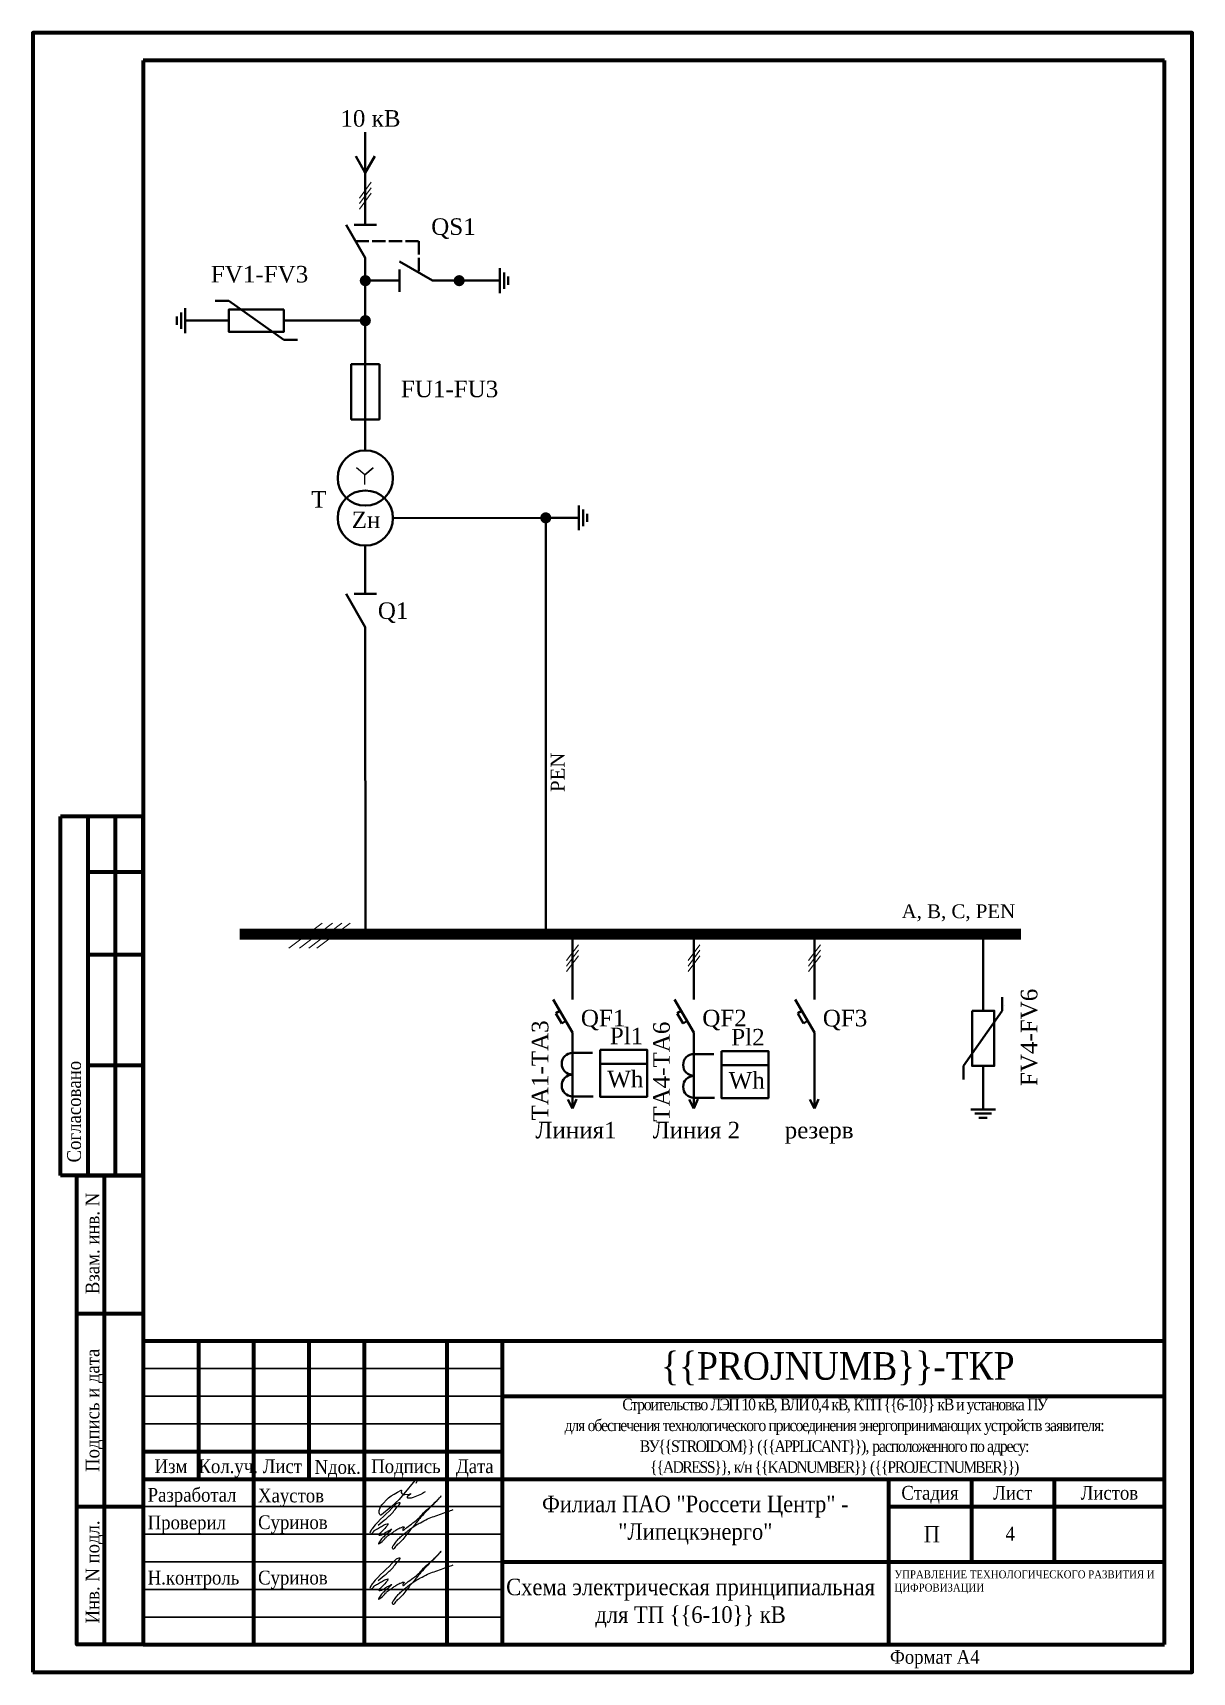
# Model space of a CAD drawing. Header units: millimetres. Extents: x 2248 to 10678, y 3616 to 3926.
# Drawn here: x 6687.9 to 6897.9, y 3616.3 to 3913.3 of the extents above; entities that cross this region are included whole.
import ezdxf
from ezdxf.enums import TextEntityAlignment as Align

# ---------------------------------------------------------------- set-up
doc = ezdxf.new("R2010")
doc.units = ezdxf.units.MM
doc.linetypes.add('ACAD_ISO02W100', pattern=[15, 12, -3])
doc.layers.add('П', color=7, linetype='Continuous')
doc.layers.add('Чертеж', color=7, linetype='Continuous')
doc.styles.add('Simplex8', font='Times New Roman.ttf', dxfattribs={"height": 3.5})
doc.styles.add('стиль1', font='Times New Roman.ttf', dxfattribs={"width": 0.9})
doc.styles.add('стиль2', font='Times New Roman.ttf', dxfattribs={"width": 0.9, "height": 2.5})

msp = doc.modelspace()

# ---------------------------------------------------------------- texts
at = {"style": 'стиль1'}
for s, height, p in [('10 кВ', 3, (6743.595, 3896.303)), ('QS1', 3, (6760.049, 3876.702)), ('FV1-FV3', 3, (6720.145, 3868.083)), ('FU1-FU3', 3, (6754.565, 3847.292)), ('Т', 3, (6738.328, 3827.285)), ('Zн', 3, (6745.643, 3823.587)), ('Q1', 3, (6750.382, 3807.128)), ('А, В, С, РЕN', 2.5, (6845.257, 3752.921)), ('QF1', 3, (6787.158, 3733.318)), ('QF2', 3, (6809.15, 3733.318)), ('QF3', 3, (6830.979, 3733.318)), ('Pl1', 3, (6792.404, 3730.083)), ('Pl2', 3, (6814.397, 3729.852)), ('Wh', 3, (6791.935, 3722.265)), ('Wh', 3, (6813.927, 3722.034)), ('Линия1', 3, (6778.932, 3713.022)), ('Линия 2', 3, (6800.168, 3713.022)), ('резерв', 3, (6824.07, 3713.022))]:
    msp.add_text(s, height=height, dxfattribs=at).set_placement(p)
for s, height, p in [('РЕN', 2.5, (6784.195, 3775.775)), ('FV4-FV6', 3, (6869.837, 3722.51)), ('ТА1-ТА3', 3, (6781.261, 3716.278)), ('ТА4-ТА6', 3, (6803.253, 3716.048))]:
    msp.add_text(s, height=height, rotation=90, dxfattribs=at).set_placement(p)
at = {"linetype": 'Continuous', "lineweight": 20, "style": 'стиль1', "width": 0.9}
msp.add_text('4', height=2.5, dxfattribs=at).set_placement((6864.064, 3640.158))
at = {"lineweight": 25, "insert": (6807.022, 3628.813), "char_height": 3, "width": 70, "attachment_point": 5, "style": 'стиль1'}
msp.add_mtext('Схема электрическая принципиальная \\Pдля ТП \\{\\{6-10\\}\\} кВ ', dxfattribs=at)
at = {"layer": 'Чертеж', "lineweight": 25, "attachment_point": 5}
for s, insert, char_height, width, style in [('\\{\\{PROJNUMB\\}\\}-ТКР', (6833.689, 3671.287), 5, 119.88502, 'стиль2'), ('\\pxsm1.0792;{\\T0.85;Строительство ЛЭП 10 кВ, ВЛИ 0,4 кВ, КТП \\{\\{6-10\\}\\} кВ и установка ПУ  \\Pдля обеспечения технологического присоединения энергопринимающих устройств заявителя: \\PВУ\\{\\{STROIDOM\\}\\} (\\{\\{APPLICANT\\}\\}), расположенного по адресу:\\P\\{\\{ADRESS\\}\\}, к/н \\{\\{KADNUMBER\\}\\} (\\{\\{PROJECTNUMBER\\}\\})}', (6833.053, 3658.813), 2.1, 119.6632, 'стиль1')]:
    msp.add_mtext(s, dxfattribs=dict(at, insert=insert, char_height=char_height, width=width, style=style))

# ---------------------------------------------------------------- blocks, each defined once
blk = doc.blocks.new('Штамп б')
at = {"lineweight": 70}
for points in [[(20, 0), (8, 0), (8, 85), (20, 85)], [(13, 0), (13, 85)], [(8, 60), (20, 60)], [(8, 25), (20, 25)]]:
    blk.add_lwpolyline(points, dxfattribs=at)
at = {"lineweight": 25, "style": 'Simplex8', "width": 0.9}
for s, p in [('Взам. инв. N', (12.06, 63.49)), ('Подпись и дата', (12.06, 31.28)), ('Инв. N подл.', (12.06, 3.82))]:
    blk.add_text(s, height=2.5, rotation=90, dxfattribs=at).set_placement(p)
blk = doc.blocks.new('A$C5B0935FB')
at = {"lineweight": 70}
for p, q in [((20, 65), (5, 65)), ((5, 0), (5, 65)), ((10, 55), (10, 65)), ((15, 0), (15, 65)), ((20, 0), (20, 65)), ((10, 40), (10, 55)), ((10, 55), (20, 55)), ((10, 20), (10, 40)), ((10, 40), (20, 40)), ((10, 0), (10, 20)), ((10, 20), (20, 20)), ((10, 0), (5, 0)), ((15, 0), (10, 0)), ((20, 0), (15, 0)), ((15, 0), (15, 0))]:
    blk.add_line(p, q, dxfattribs=at)
at = {"lineweight": 25, "style": 'стиль1', "width": 0.9}
blk.add_text('Согласовано', height=2.5, rotation=90, dxfattribs=at).set_placement((8.72, 2.35))
blk = doc.blocks.new('A$C7F1F469D')
at = {"color": 5, "lineweight": 25}
blk.add_spline([(-0.1, 1.78), (1.34, 2.93), (2.75, 4.33), (3.55, 5.31), (3.81, 5.64), (3.86, 5.8), (3.66, 5.81), (3.25, 5.7), (2.89, 5.36), (-1.09, 1.26), (-1.29, 0.98), (-1.47, 0.67), (-1.59, 0.28), (-1.54, 0.16), (-0.98, 0.55), (-0.42, 1.01), (0.34, 1.44), (1.08, 1.86), (1.69, 1.97), (1.62, 1.83), (1.26, 1.37), (0.56, 0.61), (0.16, 0.22), (0, 0), (0.24, -0.04), (0.82, 0.16), (1.44, 0.58), (2.18, 0.95), (2.33, 1.04), (1.93, 0.58), (1.28, 0.02), (0.64, -0.58), (0.1, -1.31), (-0.06, -1.68), (0.13, -1.59), (0.39, -1.41), (1.23, -0.56), (1.62, -0.16), (2.27, 0.27), (2.82, 0.65), (3.41, 1.04), (3.83, 1.25), (4.1, 1.35), (4.33, 1.44), (4.56, 1.45), (4.6, 1.35), (4.48, 1.19), (4.35, 0.92), (4.39, 0.82), (4.59, 0.91), (5.09, 1.34), (6.19, 2.18), (7.41, 3.21), (8.36, 4.22), (9.62, 5.31), (10.99, 6.68), (11.27, 6.98), (9.83, 5.51), (8.6, 4.26), (7.7, 3.28), (7.2, 2.7), (6.74, 2.12), (6.16, 1.41), (5.49, 0.62), (4.74, -0.34), (3.92, -1.29), (3.19, -1.94), (2.91, -2.31), (2.67, -2.58), (2.52, -2.55), (2.49, -2.26), (2.69, -1.9), (3.27, -1.11), (3.8, -0.52), (4.48, 0.07), (5.33, 0.79), (5.97, 1.29), (6.7, 1.77), (7.56, 2.21), (8.83, 2.91), (10.02, 3.35), (11.36, 3.83), (12.55, 4.24), (13.47, 4.57)], degree=3, dxfattribs=at)
blk = doc.blocks.new('Штамп фамилии')
at = {"layer": 'Чертеж', "color": 5, "lineweight": -2}
blk.add_lwpolyline([(47.56, 0.85), (47.63, 0.98), (47.71, 1.12), (47.75, 1.2), (47.79, 1.26), (47.82, 1.32), (47.85, 1.37), (47.85, 1.41), (47.85, 1.5), (47.83, 1.56), (47.8, 1.58), (47.75, 1.59), (47.69, 1.59), (47.65, 1.58), (47.6, 1.56), (47.53, 1.53), (47.47, 1.48), (47.41, 1.42), (47.34, 1.32), (45.35, -1.11), (44.5, -2.12), (43.04, -3.43), (41.29, -4.9), (41.18, -4.96), (41.1, -4.94), (41.06, -4.9), (41.02, -4.83), (40.95, -4.71), (40.89, -4.56), (40.88, -4.4), (40.88, -4.26), (40.91, -4.09), (40.95, -3.94), (40.99, -3.84), (41.05, -3.64), (41.14, -3.44), (41.38, -3.09), (41.64, -2.76), (42.23, -2.17), (42.59, -1.81), (43.05, -1.48), (43.63, -1.13), (44.19, -0.77), (44.85, -0.41), (44.92, -0.44), (44.94, -0.46), (44.95, -0.51), (44.89, -0.87), (44.97, -1.02), (45.03, -1.1), (45.09, -1.13), (45.19, -1.2), (45.35, -1.22), (45.55, -1.22), (46.39, -1.16), (46.48, -1.08), (46.54, -1.05), (46.56, -1.07), (46.57, -1.09), (46.56, -1.13), (46.54, -1.15), (46.53, -1.18), (46.48, -1.21), (46.37, -1.3), (46.01, -1.59), (45.97, -1.66), (45.96, -1.7), (45.96, -1.78), (45.99, -1.81), (46.12, -1.82), (46.26, -1.81), (46.68, -1.81), (46.77, -1.8), (46.92, -1.76), (47.12, -1.67), (48.59, -1.09), (48.75, -0.97), (48.9, -0.86), (49.05, -0.79), (49.15, -0.75), (49.3, -0.69)], dxfattribs=at)
at = {"layer": 'Чертеж', "color": 67, "lineweight": -2, "true_color": 0x727430}
for p in [(40.81, -8.53), (40.81, -18.55)]:
    blk.add_blockref('A$C7F1F469D', p, dxfattribs=at)
at = {"color": 7, "char_height": 2.5, "attachment_point": 4, "style": 'стиль1'}
for s, insert, width in [(' Разработал', (-1.9, -1.68), 17), ('Хаустов', (18.94, -1.81), 20), (' Проверил', (-1.9, -6.68), 17), (' Суринов', (18.1, -6.65), 20), (' Н.контроль', (-1.9, -16.68), 17), (' Суринов', (18.1, -16.68), 20)]:
    blk.add_mtext(s, dxfattribs=dict(at, insert=insert, width=width))
blk = doc.blocks.new('А4 в')
at = {"lineweight": 70}
for p, q in [((1349668.86, 432649.76), (1349668.86, 432362.76)), ((1349853.86, 432649.76), (1349668.86, 432649.76)), ((1349853.86, 432362.76), (1349853.86, 432649.76)), ((1349853.86, 432417.76), (1349668.86, 432417.76)), ((1349668.86, 432417.76), (1349668.86, 432362.76)), ((1349668.86, 432362.76), (1349853.86, 432362.76))]:
    blk.add_line(p, q, dxfattribs=at)
for points in [[(1349678.86, 432417.76), (1349678.86, 432392.76)], [(1349688.86, 432417.76), (1349688.86, 432362.76)], [(1349698.86, 432417.76), (1349698.86, 432392.76)], [(1349708.86, 432417.76), (1349708.86, 432362.76)], [(1349723.86, 432417.76), (1349723.86, 432362.76)], [(1349733.86, 432417.76), (1349733.86, 432362.76)], [(1349733.86, 432407.76), (1349853.86, 432407.76)], [(1349668.86, 432397.76), (1349733.86, 432397.76)], [(1349668.86, 432392.76), (1349853.86, 432392.76)], [(1349803.86, 432392.76), (1349803.86, 432362.76)], [(1349818.86, 432392.76), (1349818.86, 432377.76)], [(1349833.86, 432392.76), (1349833.86, 432377.76)], [(1349803.86, 432387.76), (1349853.86, 432387.76)], [(1349733.86, 432377.76), (1349853.86, 432377.76)]]:
    blk.add_lwpolyline(points, dxfattribs=at)
at = {"lineweight": 30}
for points in [[(1349668.86, 432412.76), (1349733.86, 432412.76)], [(1349668.86, 432407.76), (1349733.86, 432407.76)], [(1349668.86, 432402.76), (1349733.86, 432402.76)], [(1349668.86, 432387.76), (1349733.86, 432387.76)], [(1349668.86, 432382.76), (1349733.86, 432382.76)], [(1349668.86, 432377.76), (1349733.86, 432377.76)], [(1349668.86, 432372.76), (1349733.86, 432372.76)], [(1349668.86, 432367.76), (1349733.86, 432367.76)]]:
    blk.add_lwpolyline(points, dxfattribs=at)
at = {"layer": 'П', "lineweight": 70}
blk.add_lwpolyline([(1349648.86, 432357.76), (1349858.86, 432357.76), (1349858.86, 432654.76), (1349648.86, 432654.76)], close=True, dxfattribs=at)
for name, p in [('A$C5B0935FB', (1349648.86, 432447.76)), ('Штамп фамилии', (1349670.71, 432391.17))]:
    blk.add_blockref(name, p)
at = {"lineweight": 25}
blk.add_blockref('Штамп б', (1349648.86, 432362.76), dxfattribs=at)
at = {"lineweight": 25, "style": 'стиль1', "width": 0.9}
for s, p in [('Изм', (1349670.91, 432393.83)), ('Кол.уч.', (1349678.86, 432393.83)), ('Лист', (1349690.49, 432393.83)), ('Nдок.', (1349699.88, 432393.69)), ('Подпись', (1349710.15, 432393.83)), ('Дата', (1349725.5, 432393.83)), ('Формат А4', (1349804.12, 432359.29))]:
    blk.add_text(s, height=2.5, dxfattribs=at).set_placement(p)
at = {"linetype": 'Continuous', "lineweight": 25, "style": 'стиль2', "width": 0.9}
for s, height, p in [('Стадия', 2.5, (1349811.36, 432390.26)), ('Лист', 2.5, (1349826.36, 432390.26)), ('Листов', 2.5, (1349843.86, 432390.26)), ('П', 3, (1349811.7, 432382.76))]:
    blk.add_text(s, height=height, dxfattribs=at).set_placement(p, align=Align.MIDDLE_CENTER)
at = {"layer": 'Чертеж', "lineweight": 25, "attachment_point": 5, "style": 'стиль2'}
for s, insert, char_height, width in [('Филиал ПАО "Россети Центр" - "Липецкэнерго"', (1349768.86, 432385.26), 3, 70), ('\\pxql;{\\fTimes New Roman|b0|i0|c204|p16;\\H0.8x;УПРАВЛЕНИЕ ТЕХНОЛОГИЧЕСКОГО РАЗВИТИЯ И ЦИФРОВИЗАЦИИ}', (1349832.03, 432374.06), 1.8, 54.1956)]:
    blk.add_mtext(s, dxfattribs=dict(at, insert=insert, char_height=char_height, width=width))

# ---------------------------------------------------------------- linework, layer by layer
at = {"lineweight": 40}
for p, q in [((6748.114, 3878.541), (6748.114, 3895.304)), ((6746.382, 3890.952), (6748.114, 3887.952)), ((6748.114, 3887.952), (6749.846, 3890.952)), ((6748.114, 3872.541), (6744.614, 3878.541)), ((6748.114, 3878.541), (6746.114, 3878.541)), ((6748.114, 3878.541), (6750.114, 3878.541)), ((6748.114, 3837.654), (6748.114, 3872.541)), ((6760.303, 3868.408), (6754.303, 3871.908)), ((6754.303, 3868.408), (6754.303, 3870.408)), ((6772.492, 3866.158), (6772.492, 3870.658)), ((6748.114, 3868.408), (6754.303, 3868.408)), ((6754.303, 3868.408), (6754.303, 3866.408)), ((6760.303, 3868.408), (6766.492, 3868.408)), ((6766.492, 3868.408), (6772.492, 3868.408)), ((6773.242, 3866.908), (6773.242, 3869.908)), ((6773.992, 3867.658), (6773.992, 3869.158)), ((6723.38, 3864.732), (6720.925, 3864.732)), ((6723.38, 3864.732), (6733.38, 3857.695)), ((6714.002, 3861.914), (6714.002, 3860.414)), ((6714.752, 3862.664), (6714.752, 3859.664)), ((6715.502, 3863.414), (6715.502, 3858.914)), ((6723.38, 3861.164), (6715.502, 3861.164)), ((6733.38, 3861.164), (6733.38, 3863.164)), ((6748.241, 3861.164), (6733.38, 3861.164)), ((6733.38, 3861.164), (6733.38, 3859.164)), ((6733.38, 3857.695), (6735.835, 3857.695)), ((6753.114, 3825.404), (6780.8, 3825.439)), ((6780.8, 3825.439), (6786.8, 3825.439)), ((6780.8, 3825.439), (6780.8, 3749.966)), ((6786.8, 3823.189), (6786.8, 3827.689)), ((6787.55, 3823.939), (6787.55, 3826.939)), ((6788.3, 3824.689), (6788.3, 3826.189)), ((6748.114, 3820.404), (6748.114, 3811.654)), ((6748.114, 3805.654), (6744.614, 3811.654)), ((6746.114, 3811.654), (6748.114, 3811.654)), ((6748.114, 3811.654), (6750.114, 3811.654)), ((6748.114, 3805.654), (6748.132, 3750.011)), ((6785.649, 3749.681), (6785.649, 3738.181)), ((6807.641, 3749.681), (6807.641, 3738.181)), ((6829.469, 3749.681), (6829.469, 3738.181)), ((6860.017, 3750.011), (6860.017, 3736.152)), ((6785.649, 3732.181), (6782.149, 3738.181)), ((6807.641, 3732.181), (6804.141, 3738.181)), ((6829.469, 3732.181), (6825.969, 3738.181)), ((6863.485, 3736.152), (6863.485, 3738.607)), ((6783.332, 3736.153), (6782.609, 3735.679)), ((6783.679, 3733.844), (6782.617, 3735.664)), ((6784.402, 3734.318), (6783.679, 3733.844)), ((6805.324, 3736.153), (6804.601, 3735.679)), ((6805.671, 3733.844), (6804.609, 3735.664)), ((6806.394, 3734.318), (6805.671, 3733.844)), ((6827.152, 3736.153), (6826.429, 3735.679)), ((6827.499, 3733.844), (6826.437, 3735.664)), ((6828.223, 3734.318), (6827.499, 3733.844)), ((6856.449, 3726.152), (6863.485, 3736.152)), ((6860.017, 3736.152), (6858.017, 3736.152)), ((6860.017, 3736.152), (6862.017, 3736.152)), ((6785.649, 3732.181), (6785.649, 3718.422)), ((6807.641, 3732.181), (6807.641, 3718.422)), ((6829.469, 3732.181), (6829.469, 3718.422)), ((6785.624, 3728.499), (6789.271, 3728.499)), ((6807.616, 3728.268), (6811.264, 3728.268)), ((6790.628, 3726.525), (6799.14, 3726.525)), ((6812.62, 3726.295), (6821.132, 3726.295)), ((6856.449, 3726.152), (6856.449, 3723.697)), ((6860.017, 3726.152), (6860.017, 3718.273)), ((6785.649, 3718.422), (6784.802, 3720.052)), ((6785.649, 3718.422), (6786.376, 3720.11)), ((6785.678, 3720.622), (6789.379, 3720.622)), ((6807.641, 3718.422), (6806.794, 3720.052)), ((6807.641, 3718.422), (6808.368, 3720.11)), ((6807.67, 3720.391), (6811.371, 3720.391)), ((6829.469, 3718.422), (6828.622, 3720.052)), ((6829.469, 3718.422), (6830.196, 3720.11)), ((6857.767, 3718.273), (6862.267, 3718.273)), ((6858.517, 3717.523), (6861.517, 3717.523)), ((6859.267, 3716.773), (6860.767, 3716.773))]:
    msp.add_line(p, q, dxfattribs=at)
at = {"lineweight": 20}
for p, q in [((6749.188, 3886.229), (6747.039, 3883.363)), ((6749.188, 3885.229), (6747.039, 3882.363)), ((6749.188, 3884.229), (6747.039, 3881.363)), ((6734.271, 3747.511), (6740.271, 3752.011)), ((6736.19, 3747.511), (6742.19, 3752.011)), ((6737.857, 3747.511), (6743.857, 3752.011)), ((6739.357, 3747.511), (6745.357, 3752.011)), ((6786.724, 3748.114), (6784.574, 3745.248)), ((6786.724, 3747.114), (6784.574, 3744.248)), ((6786.724, 3746.114), (6784.574, 3743.248)), ((6808.716, 3748.114), (6806.566, 3745.248)), ((6808.716, 3747.114), (6806.566, 3744.248)), ((6808.716, 3746.114), (6806.566, 3743.248)), ((6830.544, 3748.114), (6828.394, 3745.248)), ((6830.544, 3747.114), (6828.394, 3744.248)), ((6830.544, 3746.114), (6828.394, 3743.248))]:
    msp.add_line(p, q, dxfattribs=at)
at = {"linetype": 'ACAD_ISO02W100', "lineweight": 40, "ltscale": 0.2}
for p, q in [((6746.364, 3875.541), (6757.807, 3875.541)), ((6757.807, 3875.541), (6757.807, 3869.864))]:
    msp.add_line(p, q, dxfattribs=at)
msp.add_line((6863.954, 3737.168), (6863.954, 3737.168))
for points, const_width in [([(6748.614, 3868.408, -1), (6747.614, 3868.408, -1)], 1), ([(6765.614, 3868.408, -1), (6764.614, 3868.408, -1)], 1), ([(6747.614, 3861.164, -1), (6748.614, 3861.164, -1)], 1), ([(6781.3, 3825.439, -1), (6780.3, 3825.439, -1)], 1), ([(6747.757, 3750.011, 1), (6748.507, 3750.011, 1)], 0.75), ([(6779.706, 3750.011, 1), (6780.456, 3750.011, 1)], 0.75), ([(6780.425, 3749.966, 1), (6781.175, 3749.966, 1)], 0.75), ([(6785.274, 3750.011, 1), (6786.024, 3750.011, 1)], 0.75), ([(6807.266, 3750.011, 1), (6808.016, 3750.011, 1)], 0.75), ([(6807.266, 3750.011, 1), (6808.016, 3750.011, 1)], 0.75), ([(6829.094, 3750.011, 1), (6829.844, 3750.011, 1)], 0.75), ([(6829.094, 3750.011, 1), (6829.844, 3750.011, 1)], 0.75), ([(6829.094, 3750.011, 1), (6829.844, 3750.011, 1)], 0.75), ([(6839.186, 3750.011, 1), (6839.936, 3750.011, 1)], 0.75), ([(6839.186, 3750.011, 1), (6839.936, 3750.011, 1)], 0.75), ([(6859.642, 3749.966, 1), (6860.392, 3749.966, 1)], 0.75)]:
    msp.add_lwpolyline(points, format="xyb", close=True, dxfattribs=dict(const_width=const_width))
at = {"lineweight": 40}
for points in [[(6733.38, 3863.164), (6723.38, 3863.164), (6723.38, 3859.164), (6733.38, 3859.164)], [(6750.652, 3853.266), (6745.575, 3853.266), (6745.575, 3843.278), (6750.652, 3843.278)], [(6858.017, 3736.152), (6858.017, 3726.152), (6862.017, 3726.152), (6862.017, 3736.152)], [(6790.628, 3729.079), (6799.14, 3729.079), (6799.14, 3720.567), (6790.628, 3720.567)], [(6812.62, 3728.848), (6821.132, 3728.848), (6821.132, 3720.336), (6812.62, 3720.336)]]:
    msp.add_lwpolyline(points, close=True, dxfattribs=at)
msp.add_lwpolyline([(6748.018, 3831.474), (6748.018, 3833.224), (6749.518, 3834.474), (6748.018, 3833.224), (6746.518, 3834.474)])
at = {"const_width": 2}
msp.add_lwpolyline([(6725.342, 3750.011), (6866.871, 3750.011)], dxfattribs=at)
at = {"lineweight": 40}
for centre in [(6748.114, 3832.654), (6748.114, 3825.404)]:
    msp.add_circle(centre, 5, dxfattribs=at)
for centre in [(6785.654, 3726.556), (6807.646, 3726.326), (6785.654, 3722.595), (6807.646, 3722.365)]:
    msp.add_arc(centre, 1.969, 90.16233, 269.83767, dxfattribs=at)
at = {"layer": 'П'}
msp.add_lwpolyline([(6687.884, 3913.313), (6897.884, 3913.313), (6897.884, 3616.313), (6687.884, 3616.313)], close=True, dxfattribs=at)

# ---------------------------------------------------------------- block references
msp.add_blockref('А4 в', (-1342960.973, -428741.446))

msp.set_redraw_order([(e.dxf.handle, doc.entitydb.next_handle()) for e in msp.query("TEXT MTEXT ATTDEF DIMENSION ARC_DIMENSION")])  # texts and dimensions are drawn at this point

doc.saveas('drawing.dxf')
